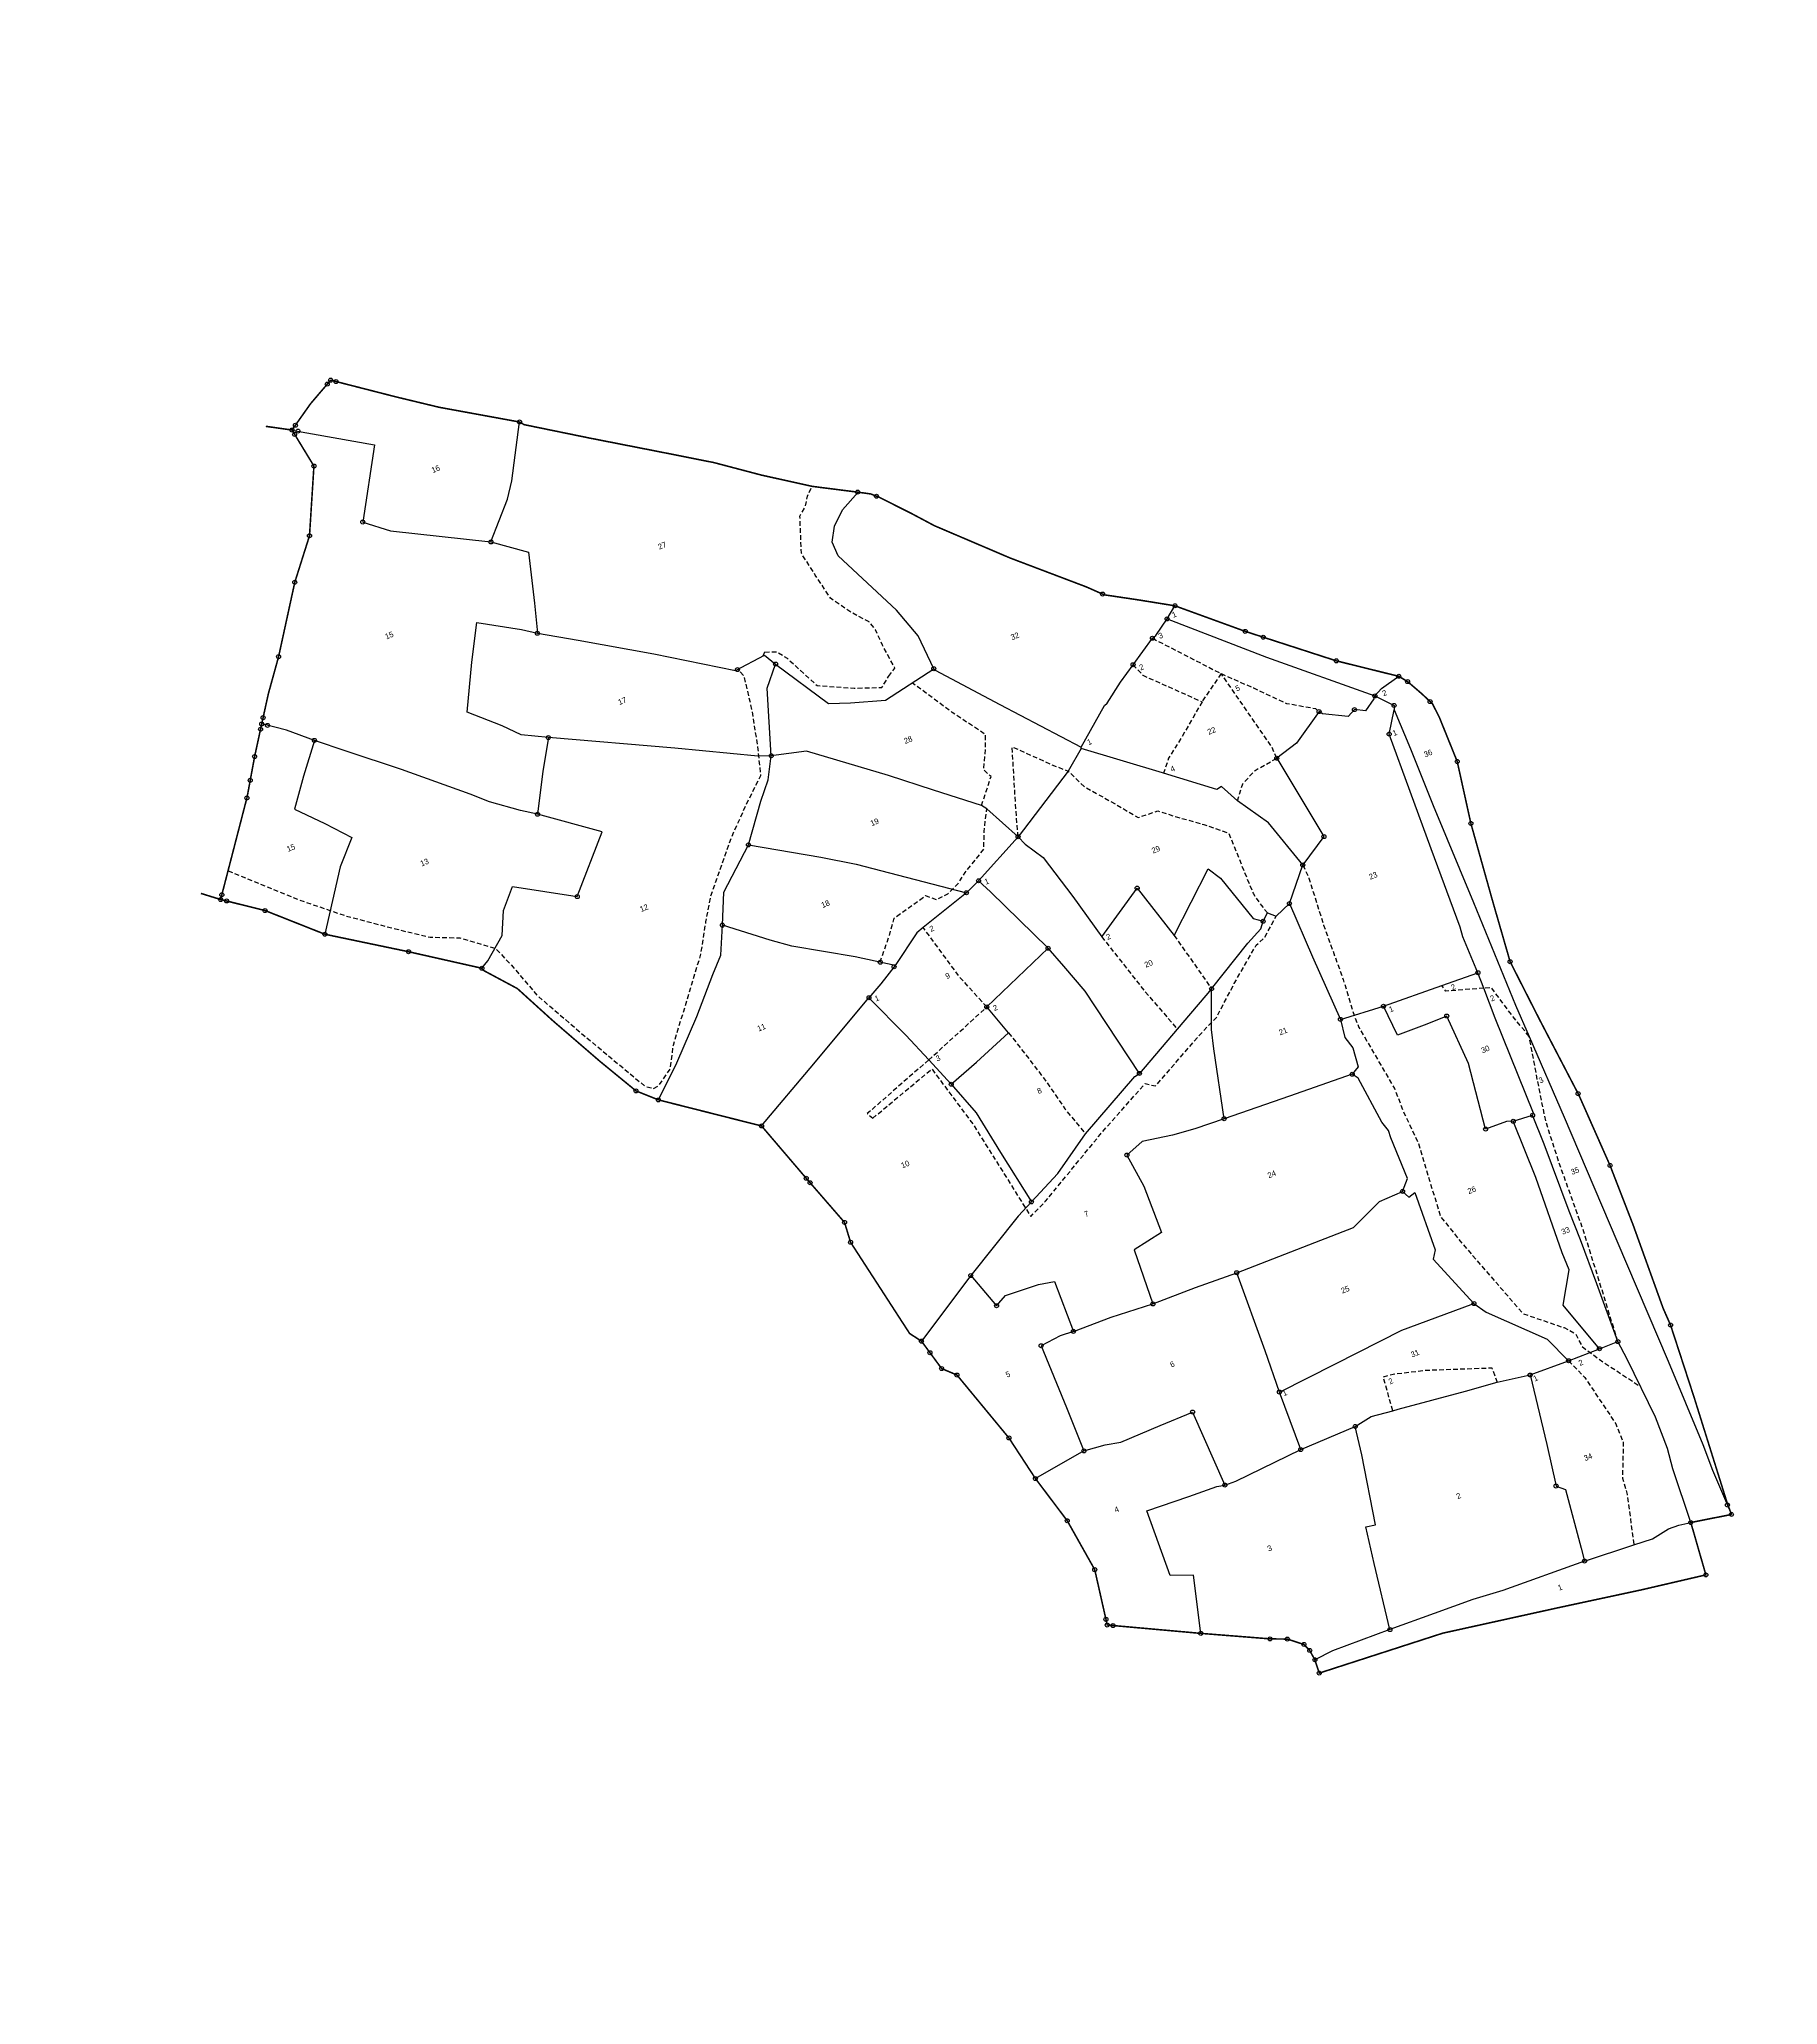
# Model space of a CAD drawing. Header units: metres. Extents: x 286297 to 288473, y 2076476 to 2078935.
import ezdxf
from ezdxf.enums import TextEntityAlignment as Align

# ---------------------------------------------------------------- set-up
doc = ezdxf.new("R2010")
doc.units = ezdxf.units.M
doc.header["$LTSCALE"] = 0.3
doc.header["$MEASUREMENT"] = 0
doc.linetypes.add('DASHED', pattern=[0.75, 0.5, -0.25])
doc.linetypes.add('DIVIDE', pattern=[1.25, 0.5, -0.25, 0, -0.25, 0, -0.25])
for name, color, linetype in [('LINE_FOOTPATH', 1, 'DASHED'), ('POLY_PARCEL', 6, 'Continuous'), ('POLY_SUBPARCEL', 6, 'DASHED'), ('SYM_STONE', 1, 'Continuous'), ('TEXT_MAPIN', 7, 'Continuous'), ('TEXT_PARCEL', 7, 'Continuous'), ('V_BOUND_LINE', 7, 'Continuous'), ('V_DIVIDE_LINE', 7, 'DIVIDE')]:
    doc.layers.add(name, color=color, linetype=linetype)
doc.styles.add('TEXT_MAP', font='', dxfattribs={"height": 1.8})
doc.styles.get('TEXT_MAP').set_extended_font_data('Kruti Dev 050')

# ---------------------------------------------------------------- blocks, each defined once
blk = doc.blocks.new('STONE')
blk.add_circle((0, 0), 0.851)
blk = doc.blocks.new('QQ')
at = {"layer": 'LINE_FOOTPATH', "ltscale": 10, "flags": 128}
for points in [[(238.22, 365.7), (241.09, 367.37), (240.15, 375.68), (239.93, 381), (238.98, 384.19), (234.83, 389.08), (230.36, 395.88), (228.66, 404.5), (227.14, 412.64), (231.18, 423.81), (233.95, 426.04), (235.76, 428.8), (238.39, 431.12)], [(19.2, 387.32), (36.86, 370.12), (48.78, 359.81), (62.61, 349.49), (71.12, 343.43), (79.84, 339.71), (85.95, 334.76), (89.14, 332.32), (92.12, 324.66), (95.85, 313.39), (103.83, 297.97), (116.93, 273.47), (119.17, 271.87), (121.08, 272.08), (126.51, 275.7), (130.23, 282.29), (143.96, 299.31), (149.28, 305.9), (154.7, 314.94), (159.09, 321.79), (172.5, 337), (180.82, 344.9), (188.48, 351.7), (190.82, 359.68), (193.65, 371.53), (195.44, 383.01), (194.42, 385.84)], [(204.4, 387.74), (204.4, 387.74), (208.07, 386.42), (210.31, 383.23), (215.95, 371.53), (226.59, 366.32), (234.88, 363.24), (238.22, 365.7)], [(250.25, 316.3), (256.54, 323.72), (255.15, 326.6), (258.15, 332.47), (259.96, 336.85), (252.7, 347.42), (244.42, 360.99)], [(257.33, 302.67), (260.71, 313.25), (266.37, 330.02), (275.98, 319.98), (280.07, 316.07), (282.96, 309.57), (289.05, 301.99), (295.24, 293.99), (301.87, 293.56), (306.35, 289.82), (313.87, 284.01), (320.17, 278.46), (320.17, 257.75), (321.13, 253.26), (322.07, 250.26)], [(201.41, 282.08), (207.39, 288.86), (210.92, 293.45), (218.18, 295.16), (222.88, 296.33), (225.66, 293.88), (229.72, 294.2), (233.99, 296.01), (237.41, 298.47), (245.74, 303.06), (247.88, 308.29), (251.44, 314.71)], [(338.31, 260.17), (338.54, 255.5), (337.26, 239.81), (336.53, 221.36), (335.46, 209.51), (335.46, 205.34), (338.66, 182.92), (338.56, 174.64), (339.2, 163.75), (338.02, 151.47), (336.95, 139.62), (339.84, 129.82), (346.03, 111.77), (349.77, 100.88), (360.24, 91.81), (362.95, 88.66), (363.27, 84.06), (367.65, 77.02), (375.82, 65.17)], [(204.1, 247.28), (179.49, 238.78), (180.51, 236.73)], [(180.51, 236.73), (203.95, 244.24), (209.65, 222.4), (215.56, 188.73), (221.82, 191.46), (246.14, 204.72), (265.35, 214.32), (268.2, 212.39), (287.32, 222.17), (294.6, 225.47), (303.75, 233.25), (314.9, 242.01), (318.32, 243.26), (324.26, 248.25)]]:
    blk.add_lwpolyline(points, dxfattribs=at)
at = {"layer": 'LINE_FOOTPATH', "ltscale": 10}
blk.add_lwpolyline([(204.4, 387.74), (203.34, 386.78)], dxfattribs=at)
at = {"layer": 'POLY_PARCEL'}
for points in [[(91.01, 510.21), (113.65, 495.92), (100.94, 474.48), (108.12, 468.58), (136.52, 453.19)], [(136.52, 453.19), (146.55, 463.91), (150.02, 468.78), (159.38, 485.3)], [(136.52, 453.19), (146.48, 445.7), (142.11, 429.82), (139.33, 420.59)], [(130.1, 388.39), (122.38, 392.47), (117.81, 397.4), (109.12, 405.66), (116.43, 419.9), (122.73, 431.06), (135.06, 423.67), (139.33, 420.59)], [(60.42, 415.61), (53.39, 421.99), (46.79, 426.79)], [(252.52, 362.56), (251.81, 374.16), (248.47, 384.36), (237.78, 407.44), (237.62, 412.2), (240.21, 416.67), (244.48, 420.54), (251.25, 423.91)], [(60.42, 415.61), (52.95, 406.34), (46.28, 397.64)], [(117.67, 366.95), (113.1, 370.07), (104.98, 376.37), (100.12, 381.01), (82.7, 396.52), (68.57, 408.62), (60.42, 415.61)], [(139.33, 420.59), (150.56, 413.69), (171.41, 400.49), (193.6, 385.76), (204.03, 386.85), (206.22, 382.88)], [(46.28, 397.64), (53.53, 389.71), (59.84, 382.32), (52.95, 375.08), (40.29, 356.94)], [(130.1, 388.39), (124.41, 379.12)], [(193.93, 356.26), (189.95, 357.73), (166.24, 370.05), (130.1, 388.39)], [(124.41, 379.12), (117.67, 366.95)], [(193.93, 356.26), (200.82, 376.79), (206.22, 382.88)], [(206.22, 382.88), (217.14, 364.92), (223.79, 362.43), (234.42, 359.06), (252.52, 362.56)], [(82.74, 328.03), (85.4, 329.55), (92.7, 335.29), (96.08, 342.59), (101.64, 348.6), (119.57, 337.8), (134.71, 354.03), (117.67, 366.95)], [(252.52, 362.56), (252.74, 361.96), (267.85, 344.03), (286.77, 321.68)], [(176.49, 332.61), (185.38, 344.04), (190.12, 349.51), (193.93, 356.26)], [(257.33, 302.67), (251.44, 314.71), (250.25, 316.3), (237.93, 326.62), (226.31, 336.35), (204.93, 353.35), (193.93, 356.26)], [(327.61, 349.33), (331.5, 352.26)], [(320.94, 345.36), (322.22, 345.73)], [(322.22, 345.73), (327.61, 349.33)], [(327.61, 349.33), (352.44, 326.04), (379.93, 301.57)], [(286.77, 321.68), (298.67, 331.23), (299.75, 331.55), (306.22, 336.18), (312.02, 339.83)], [(312.02, 339.83), (320.94, 345.36)], [(159.15, 311.95), (163.54, 321.58), (176.49, 332.61)], [(176.49, 332.61), (196.45, 320.3), (206.11, 313.98), (219.34, 304.14), (235.31, 292.28)], [(286.59, 321.21), (280.07, 316.07), (257.33, 302.67)], [(286.59, 321.21), (286.77, 321.68)], [(308.04, 304.07), (307.8, 304.27), (286.59, 321.21)], [(119.23, 267.89), (129.13, 276.66), (140.63, 287.96), (150.39, 298.45), (155.14, 303.28), (159.15, 311.95)], [(205.46, 279.3), (194.69, 286.69), (177.18, 297.36), (171.52, 301.73), (159.15, 311.95)], [(240.36, 294.36), (257.33, 302.67)], [(257.33, 302.67), (258.52, 299.65), (262.26, 293.54), (266.39, 278.37), (270.13, 263.05)], [(326.61, 286.96), (323.59, 293.15), (321.9, 292.85), (308.04, 304.07)], [(361.5, 303.64), (351.08, 296.99), (343.39, 294.9)], [(379.93, 301.57), (379.29, 300.82), (375.31, 298.28), (372.23, 299.97), (369.55, 298.68), (362.3, 302.55), (361.5, 303.64)], [(379.93, 301.57), (382.83, 303.01), (389.37, 304.52)], [(379.93, 301.57), (384.47, 296.47), (383.95, 295.12)], [(235.31, 292.28), (218.38, 287.18)], [(235.31, 292.28), (240.36, 294.36)], [(252.87, 266.04), (242.55, 289.69), (240.36, 294.36)], [(343.39, 294.9), (347.96, 266.02), (338.31, 260.17)], [(377.28, 207.24), (377.08, 219.75), (377.48, 222.92), (378.27, 249.57), (379.58, 288.56), (383.95, 295.12)], [(383.95, 295.12), (384.15, 281.62), (384.05, 262.17), (384.35, 228.56), (384.54, 193.07), (384.82, 182.25)], [(218.38, 287.18), (215.81, 286.41), (205.46, 279.3)], [(338.31, 260.17), (333.16, 276.74), (326.61, 286.96)], [(205.46, 279.3), (199.08, 275.52), (193.88, 272.88)], [(146.68, 247.78), (169.66, 259.94), (183.43, 267.34), (193.88, 272.88)], [(193.88, 272.88), (200.26, 257.38), (204.1, 247.28)], [(270.13, 263.05), (286.46, 273.17), (291.78, 254.73)], [(291.78, 254.73), (309.84, 270.41), (312.31, 266.12), (317.14, 250.26), (319.79, 248.25)], [(227.66, 256.01), (252.87, 266.04)], [(264.94, 218.03), (258.74, 248.85), (255.42, 258.83), (252.87, 266.04)], [(329.73, 250.35), (338.31, 260.17)], [(231.03, 245.79), (227.66, 256.01)], [(204.1, 247.28), (207.86, 237.4)], [(207.86, 237.4), (217.99, 240.87), (231.03, 245.79)], [(296.42, 234.44), (312.66, 243.56), (318.22, 246.29), (319.79, 248.25)], [(319.79, 248.25), (322.07, 250.26), (324.26, 248.25), (329.73, 250.35)], [(329.73, 250.35), (330.22, 231.8), (330.95, 209.92)], [(207.86, 237.4), (211.87, 225.95), (214.33, 211.27), (217.53, 192.94)], [(296.42, 234.44), (281.45, 226.63)], [(284.58, 194.45), (289.94, 216.42), (291.58, 222.4), (296.42, 234.44)], [(281.45, 226.63), (264.94, 218.03)], [(241.7, 206.62), (263.18, 217.65), (264.94, 218.03)], [(330.95, 209.92), (330.06, 204.03), (331.25, 200.02), (330.49, 193.8), (327.84, 192.25)], [(330.95, 209.92), (345.27, 208.64)], [(369.94, 159.01), (367.84, 159.73), (360.81, 160.01), (363.58, 181.53), (362.82, 198.18), (355.07, 198.18), (345.94, 198.45), (345.27, 208.64)], [(345.27, 208.64), (365.06, 207.77)], [(365.06, 207.77), (377.28, 207.24)], [(377.15, 201.94), (377.28, 207.24)], [(217.53, 192.94), (228.75, 198.13), (241.7, 206.62)], [(376.39, 158.46), (376.89, 158.95), (376.89, 191.71), (377.15, 201.94)], [(284.58, 194.45), (274.68, 195), (267.29, 195.82), (257.53, 197.55), (251.41, 195.36), (252.76, 184.14), (252.41, 168.31), (242.19, 166.4), (241.27, 148.14)], [(217.53, 192.94), (211.89, 190.33), (190.72, 178.4)], [(327.84, 192.25), (306.68, 193.25), (284.58, 194.45)], [(328.72, 151.52), (331.73, 154.8), (331.67, 168.78), (331.85, 171.24), (330.94, 174.52), (329.12, 190.39), (327.84, 192.25)], [(384.82, 182.25), (385.54, 154.1), (386.23, 111.16), (387.03, 69.41), (387.33, 40.55), (387.13, 31.82), (387.43, 16.4)], [(190.72, 178.4), (168.25, 164.87)], [(190.72, 178.4), (194.73, 166.36), (198.65, 168.32), (209.68, 167.67), (214.83, 166.61), (214.42, 149.53)], [(368.2, 81.32), (362.64, 98.62), (368.66, 108.38), (368.66, 114.19), (369.85, 139.63), (369.94, 159.01)], [(369.94, 159.01), (376.39, 158.46)], [(374.5, 81.22), (375.2, 100.85), (375.6, 115.9), (375.7, 125.72), (376.39, 148.55), (376.39, 158.46)], [(269.83, 147.34), (296.61, 146.96), (309.84, 146.78), (320.69, 151.25), (328.72, 151.52)], [(328.72, 151.52), (329.86, 149.13), (332.23, 149.68), (331.41, 130.35), (329.68, 127.8), (336.43, 109.75)], [(214.42, 149.53), (210.01, 149.82), (203.15, 149.17), (203.23, 127.85), (203.23, 112.9)], [(214.42, 149.53), (227.34, 149.21), (241.27, 148.14)], [(241.27, 148.14), (255.88, 147.88), (269.83, 147.34)], [(268.17, 106.88), (268.92, 120.8), (269.83, 147.34)], [(203.23, 112.9), (185.53, 110.53)], [(203.23, 112.9), (210.26, 112.11), (215.16, 111.05), (228.89, 111.29), (240.05, 111.37), (240.87, 85.88)], [(267.6, 87.28), (268.17, 106.88)], [(268.17, 106.88), (288.21, 108.54), (311.88, 110.5), (320.13, 110.26), (336.43, 109.75)], [(336.43, 109.75), (338.98, 105.69), (353.86, 90.46), (357.62, 81.48)], [(286.52, 87.58), (292.41, 88.64), (299.52, 87.75)], [(215.96, 44.83), (220.8, 62.9), (213.78, 65.61), (214.68, 87.55), (228.85, 86.85), (238.29, 86.41), (240.87, 85.88)], [(240.87, 85.88), (244.55, 85.72), (267.6, 87.28)], [(267.6, 87.28), (286.52, 87.58)], [(272.44, 23.26), (275.64, 44.7), (277.6, 56.55), (280.7, 55.98), (285.04, 78.4), (286.52, 87.58)], [(299.52, 87.75), (301.28, 87.58), (323.39, 84.8), (333.89, 83.64)], [(333.89, 83.64), (344.51, 81.85)], [(344.51, 81.85), (341.08, 59.3)], [(344.51, 81.85), (357.62, 81.48)], [(357.62, 81.48), (368.2, 81.32)], [(368.2, 81.32), (374.5, 81.22)], [(374.42, 18.89), (375.51, 36.98), (376.4, 43.63), (376.6, 54.35), (375.11, 74.89), (374.5, 81.22)], [(341.08, 59.3), (338.87, 45.86), (341.24, 43.73), (338.87, 24.45), (338.31, 20.23)], [(272.44, 23.26), (252.91, 23.83), (246.58, 23.32)], [(338.31, 20.23), (310.52, 21.29), (300.59, 22.2), (287.51, 22.77), (272.44, 23.26)], [(338.31, 20.23), (354.86, 19.1)], [(354.86, 19.1), (361.11, 18.68), (367.08, 19.66), (370.51, 19.57), (374.42, 18.89)]]:
    blk.add_lwpolyline(points, dxfattribs=at)
at = {"layer": 'POLY_SUBPARCEL', "ltscale": 10, "flags": 128}
for points in [[(312.02, 339.83), (313.68, 335.52), (328.03, 320.59)], [(320.94, 345.36), (337.02, 326.65)], [(337.02, 326.65), (328.03, 320.59)], [(337.02, 326.65), (344.95, 318.49), (352.89, 309.97), (360.83, 304.96), (361.5, 303.64)], [(343.39, 294.9), (343.32, 298.66), (337.02, 326.65)], [(328.03, 320.59), (317.76, 312.54), (311.34, 307.87), (308.04, 304.07)], [(326.61, 286.96), (330.25, 291.43), (335.5, 293.88), (343.39, 294.9)], [(227.66, 256.01), (223.25, 268.04), (218.38, 287.18)], [(270.13, 263.05), (276.39, 241.52), (281.45, 226.63)], [(204.1, 247.28), (227.66, 256.01)], [(291.78, 254.73), (296.42, 234.44)], [(231.03, 245.79), (235.99, 228.19), (238.56, 216.53), (241.7, 206.62)], [(377.15, 201.94), (365.51, 205.68), (365.06, 207.77)], [(384.82, 182.25), (382.39, 189.94), (379.45, 201.26), (377.15, 201.94)], [(374.5, 81.22), (376, 98.55), (377.59, 117.8), (378.54, 141.5), (379.56, 155.08), (382.05, 168.38), (384.82, 182.25)], [(299.52, 87.75), (300.79, 98.89), (304.08, 98.55), (314.05, 95.83), (324.92, 91.87), (333.98, 88.59), (333.89, 83.64)], [(357.62, 81.48), (360.4, 74.58), (364.02, 57.15), (364.02, 50.69), (359.49, 40.28), (358.93, 34.84), (354.86, 19.1)]]:
    blk.add_lwpolyline(points, dxfattribs=at)
at = {"layer": 'V_BOUND_LINE', "const_width": 0.5}
for points in [[(91.01, 510.21), (99.65, 515.77), (108.44, 520.34)], [(108.44, 520.34), (125.82, 507.53), (137.34, 499.29), (159.38, 485.3)], [(46.79, 426.79), (52.41, 434.97), (59.86, 444.69), (73.59, 464.79), (83.52, 476.8), (93.19, 496.91), (91.01, 510.21)], [(159.38, 485.3), (160.41, 483.97), (178.19, 472.15), (197.95, 459.25), (212.08, 449.98), (224.69, 440.55), (238.39, 431.12), (251.12, 423.98), (251.25, 423.91)], [(40.29, 356.94), (25.41, 371.14), (13.57, 379.73), (33.73, 406.92), (40.79, 417.99), (46.79, 426.79)], [(251.25, 423.91), (254.82, 421.85), (256.91, 419.87), (264.65, 411.04), (269.84, 404.84), (288.41, 386.18), (307.48, 368.52), (311.88, 363.99), (321.32, 358.43), (331.5, 352.26)], [(82.74, 328.03), (62.98, 341.73), (40.29, 356.94)], [(331.5, 352.26), (349.26, 336.26), (372.7, 316.61), (389.37, 304.52)], [(119.23, 267.89), (113.67, 273.25), (106.52, 286.35), (97.47, 303.97), (90.81, 317.76), (82.84, 327.33), (82.74, 328.03)], [(391.35, 301.89), (394.08, 296.61), (396.06, 292.34), (396.46, 287.38), (396.46, 272.29), (393.08, 252.31), (390.22, 226.77), (388.13, 206.66), (389.91, 185.92), (392.5, 158.95), (393.3, 134.33), (393, 113.91), (391.9, 85.62), (392.09, 79.79), (390.4, 55.57), (387.53, 20.28), (387.43, 16.4)], [(389.37, 304.52), (391.35, 301.89)], [(146.68, 247.78), (119.23, 267.89)], [(168.25, 164.87), (165.66, 168.55), (159.1, 202.65), (159.69, 209.27), (153.63, 226.94), (146.68, 247.78)], [(185.53, 110.53), (182.55, 125.71), (174.7, 150.58), (170.93, 154.35), (168.25, 164.87)], [(215.96, 44.83), (189.24, 58.53), (192.18, 76.44), (189.9, 94.2), (185.53, 110.53)], [(246.58, 23.32), (246.18, 26.7), (245.19, 29.18), (240.92, 32.75), (235.82, 34.9), (215.96, 44.83)], [(374.42, 18.89), (372.6, 1.58), (351.85, 4.85), (324.64, 9.61), (287.64, 15.87), (246.28, 18.86), (246.58, 23.32)], [(387.43, 16.4), (374.42, 18.89)]]:
    blk.add_lwpolyline(points, dxfattribs=at)
at = {"layer": 'V_DIVIDE_LINE', "ltscale": 10, "const_width": 0.5, "flags": 128}
for points in [[(91.01, 510.21), (83.7, 514.44)], [(13.57, 379.73), (8.48, 383.89)]]:
    blk.add_lwpolyline(points, dxfattribs=at)
at = {"layer": 'SYM_STONE', "xscale": 0.75, "yscale": 0.75, "zscale": 0.75}
for p in [(106.97, 519.57), (108.44, 520.34), (109.87, 519.28), (91.01, 510.21), (91.27, 508.58), (92.57, 511.21), (92.65, 509.17), (93.19, 496.91), (159.38, 485.3), (83.52, 476.8), (100.94, 474.48), (73.59, 464.79), (136.52, 453.19), (59.86, 444.69), (46.79, 426.79), (47.96, 428.49), (45.82, 425.37), (48.33, 425.67), (139.33, 420.59), (251.12, 423.98), (256.23, 420.51), (40.79, 417.99), (60.42, 415.61), (36.64, 411.49), (33.52, 406.65), (130.1, 388.39), (194.26, 385.83), (206.22, 382.88), (13.57, 379.73), (14.5, 380.98), (15.17, 378.57), (25.41, 371.14), (117.67, 366.95), (311.47, 364.42), (252.52, 362.56), (40.29, 356.94), (193.93, 356.26), (331.5, 352.26), (320.94, 345.36), (327.61, 349.33), (62.98, 341.73), (312.02, 339.83), (119.57, 337.8), (176.49, 332.61), (349.26, 336.26), (353.9, 332.37), (82.74, 328.03), (372.7, 316.61), (159.15, 311.95), (257.33, 302.67), (361.5, 303.64), (379.93, 301.57), (389.37, 304.52), (391.35, 301.89), (343.39, 294.9), (372.23, 299.97), (384.47, 296.47), (235.31, 292.28), (240.36, 294.36), (379.58, 288.56), (395.61, 293.28), (201.48, 282.03), (205.01, 279.04), (113.67, 273.25), (193.88, 272.88), (286.46, 273.17), (396.46, 272.29), (119.23, 267.89), (252.87, 266.04), (347.96, 266.02), (338.31, 260.17), (227.66, 256.01), (393.08, 252.31), (146.68, 247.78), (319.79, 248.25), (329.73, 250.35), (207.86, 237.4), (296.42, 234.44), (153.63, 226.94), (154.25, 225.14), (264.94, 218.03), (159.69, 209.27), (330.95, 209.92), (345.27, 208.64), (377.28, 207.24), (388.13, 206.66), (159.1, 202.65), (251.41, 195.36), (284.58, 194.45), (362.82, 198.18), (217.53, 192.94), (327.84, 192.25), (190.72, 178.4), (168.25, 164.87), (194.73, 166.36), (169.38, 160.44), (360.81, 160.01), (369.94, 159.01), (376.39, 158.46), (392.46, 159.42), (170.93, 154.35), (174.7, 150.58), (328.72, 151.52), (203.15, 149.17), (214.42, 149.53), (241.27, 148.14), (269.83, 147.34), (393.3, 134.33), (182.55, 125.71), (203.23, 112.9), (185.53, 110.53), (240.05, 111.37), (268.17, 106.88), (336.43, 109.75), (189.9, 94.2), (267.6, 87.28), (286.52, 87.58), (240.87, 85.88), (344.51, 81.85), (357.62, 81.48), (368.2, 81.32), (374.5, 81.22), (192.18, 76.44), (392.09, 79.79), (189.24, 58.53), (189.54, 60.36), (190.9, 57.67), (215.96, 44.83), (338.87, 45.86), (235.82, 34.9), (240.92, 32.75), (245.19, 29.18), (246.18, 26.7), (246.28, 18.86), (246.58, 23.32), (272.44, 23.26), (338.31, 20.23), (374.42, 18.89), (387.37, 19.67), (387.43, 16.4), (372.6, 1.58)]:
    blk.add_blockref('STONE', p, dxfattribs=at)
at = {"layer": 'TEXT_MAPIN', "style": 'TEXT_MAP'}
for s, p in [('3', (323.01, 344.26)), ('1', (329.58, 348.87)), ('2', (313.57, 337.19)), ('1', (289.16, 321.3)), ('5', (339.52, 319.45)), ('4', (310.6, 303.36)), ('2', (382.47, 300.41)), ('1', (242.03, 292.31)), ('1', (380.73, 287.39)), ('2', (220.08, 284.93)), ('1', (195.47, 270.88)), ('2', (271.47, 261.35)), ('2', (229.42, 253.87)), ('3', (206.41, 245.78)), ('1', (346.55, 206)), ('2', (367.58, 205.08)), ('2', (377.84, 197.08))]:
    blk.add_text(s, height=1.8, dxfattribs=at).set_placement(p)
for s, p in [('3', (382.49, 166.96)), ('1', (269.04, 105.05)), ('2', (301.86, 95.82)), ('1', (345.1, 79.32)), ('2', (360.39, 78.5))]:
    blk.add_text(s, height=1.8, rotation=3, dxfattribs=at).set_placement(p)
at = {"layer": 'TEXT_PARCEL', "style": 'TEXT_MAP'}
for s, p in [('16', (128.9, 481.44)), ('15', (95.2, 437.73)), ('27', (186.82, 431.61)), ('17', (156.37, 390.35)), ('15', (40.6, 386.6)), ('13', (78.42, 366.29)), ('32', (280.47, 362.47)), ('28', (236.38, 344.57)), ('12', (137.99, 326.46)), ('19', (216.59, 324.22)), ('22', (327.37, 310.87)), ('18', (192.21, 305.87)), ('29', (296.63, 282.38)), ('11', (158.45, 276.98)), ('36', (388.81, 278.23)), ('9', (219.8, 269.95)), ('20', (280.79, 249.45)), ('23', (357.86, 248.57)), ('10', (184.64, 219.21)), ('8', (233.2, 224.91)), ('21', (312.54, 213.31)), ('7', (232.41, 182.79)), ('30', (370.29, 183.71)), ('24', (292.03, 172.32)), ('5', (189.87, 144.68)), ('26', (349.38, 143.63)), ('35', (382.27, 136.93)), ('6', (239.79, 127.94)), ('25', (299.97, 129.34)), ('33', (372.3, 120.36)), ('31', (312.99, 102.06)), ('4', (205.88, 91.63)), ('3', (246.55, 61.8)), ('2', (308.8, 54.65)), ('34', (351.83, 50.63)), ('1', (327.9, 15.37))]:
    blk.add_text(s, height=1.8, dxfattribs=at).set_placement(p, align=Align.MIDDLE)

msp = doc.modelspace()

# ---------------------------------------------------------------- block references
at = {"xscale": 3.916495961050998, "yscale": 3.916495961050998, "zscale": 3.916495961050998, "rotation": 22.04021511167117}
msp.add_blockref('QQ', (287032.7, 2076460.4), dxfattribs=at)

doc.saveas('drawing.dxf')
